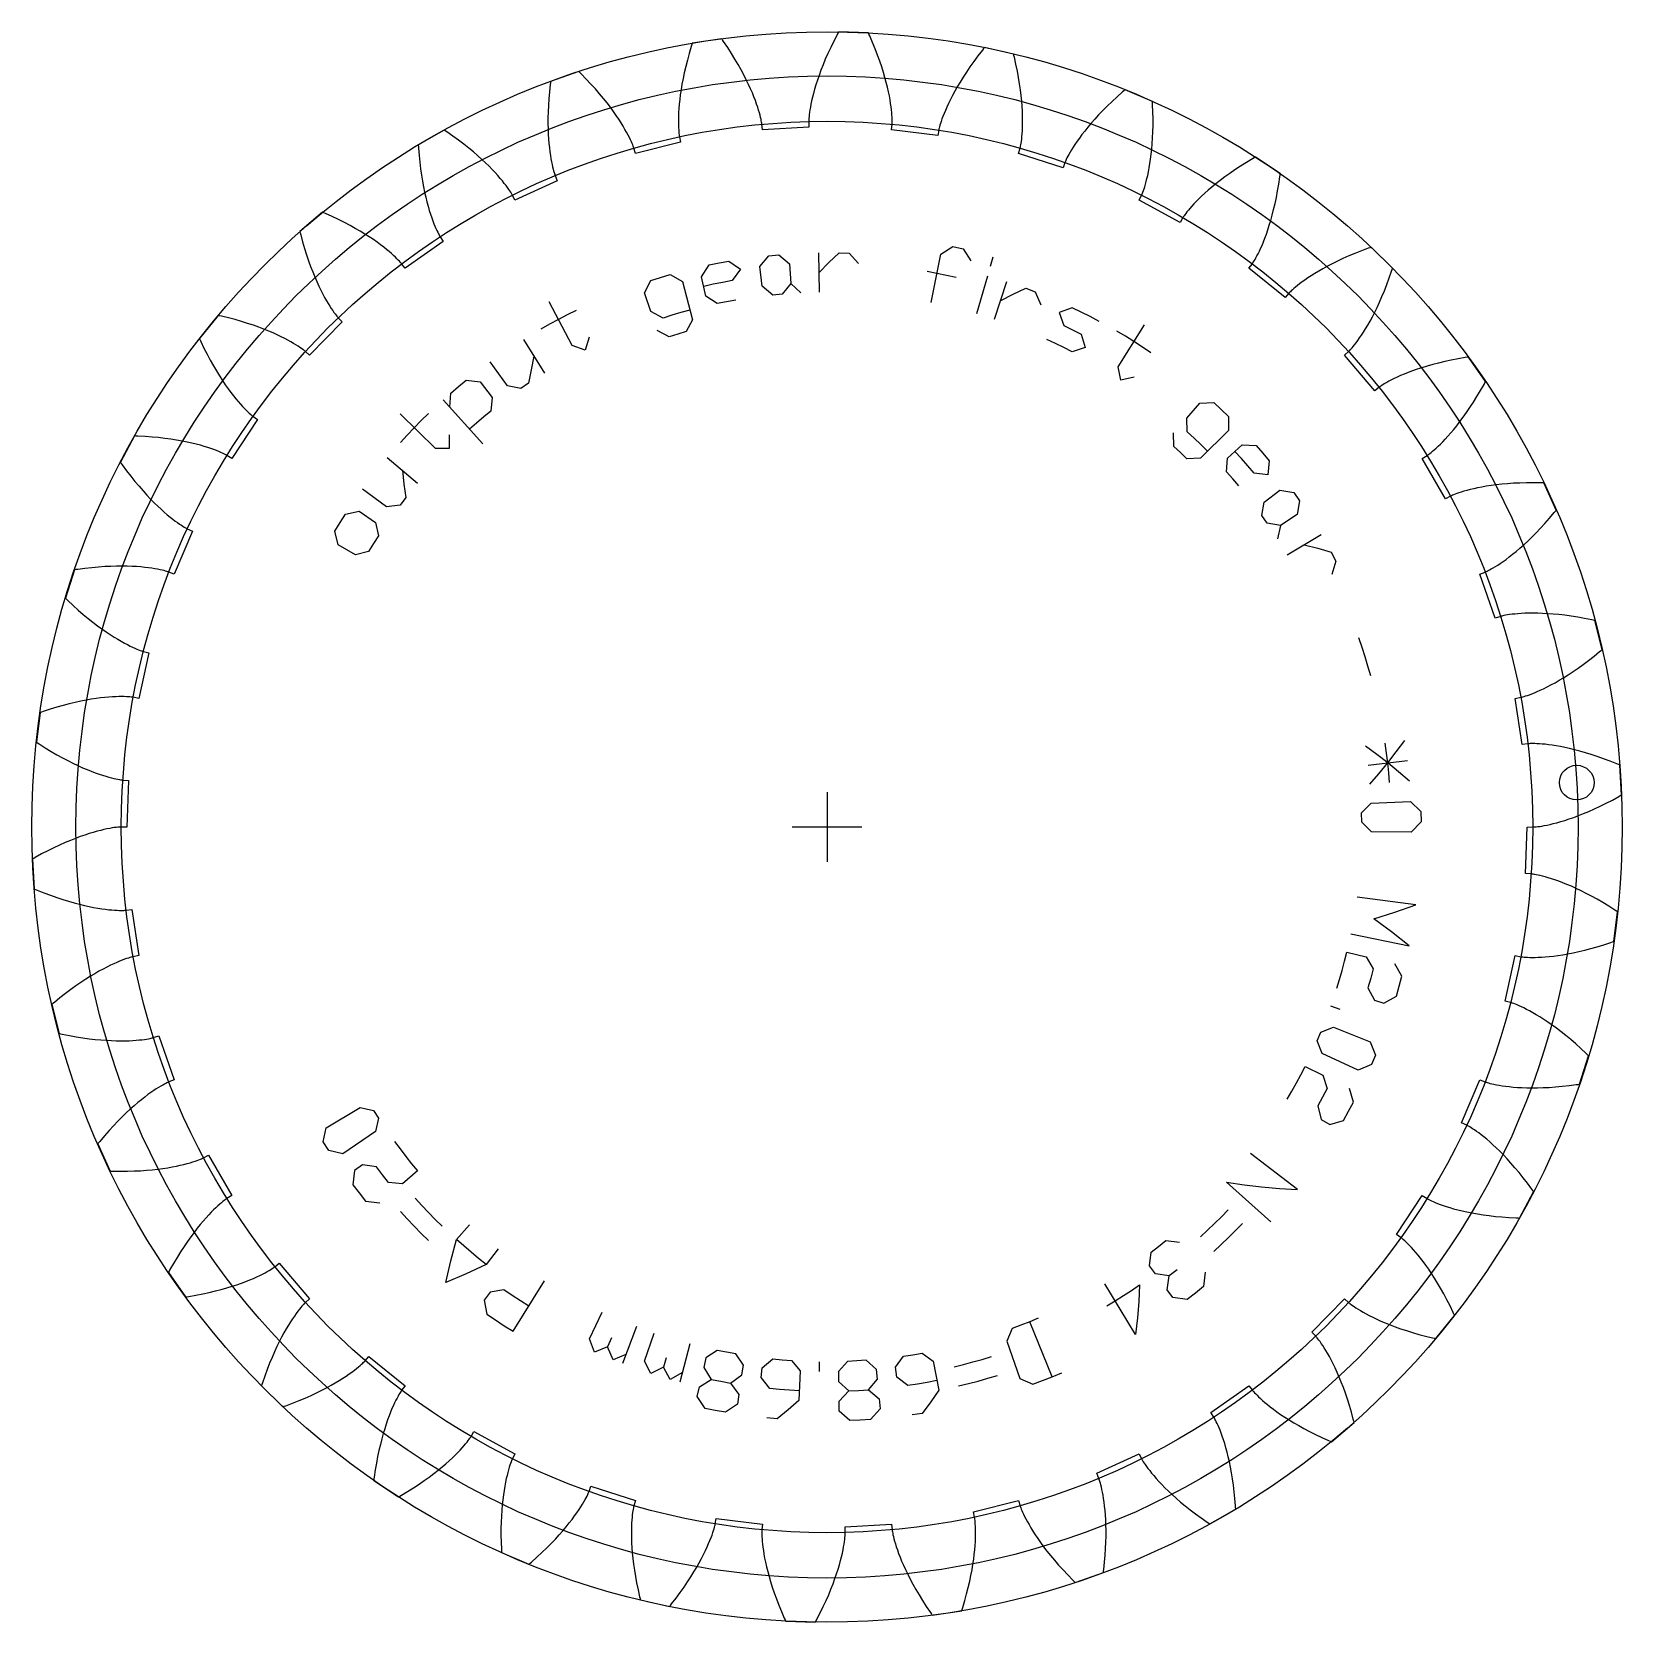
# Model space of a CAD drawing. Extents: x -36.4 to 36.4, y -36.4 to 36.4.
import ezdxf

# ---------------------------------------------------------------- set-up
doc = ezdxf.new("R2010")
doc.units = 0
for name, color, linetype in [('gear', 7, 'CONTINUOUS'), ('gear_guides', 5, 'CONTINUOUS'), ('gear_texts', 7, 'CONTINUOUS')]:
    doc.layers.add(name, color=color, linetype=linetype)

msp = doc.modelspace()

# ---------------------------------------------------------------- linework, layer by layer
at = {"layer": 'gear'}
msp.add_lwpolyline([(32.017, 0), (32.273959, 0.000057), (32.292318, 0.00059), (32.324251, 0.002155), (32.369718, 0.005311), (32.428662, 0.010613), (32.501006, 0.018616), (32.586661, 0.029871), (32.685517, 0.044928), (32.797448, 0.064333), (32.922313, 0.088628), (33.059951, 0.118351), (33.210186, 0.154036), (33.372828, 0.196211), (33.547666, 0.245399), (33.734475, 0.302118), (33.933016, 0.366877), (34.14303, 0.440182), (34.364246, 0.522528), (34.596375, 0.614404), (34.839114, 0.716291), (35.092144, 0.828662), (35.355131, 0.951979), (35.627729, 1.086696), (35.909574, 1.233258), (36.20029, 1.392098), (36.27431, 1.433776), (36.311517, 1.454915), (36.330169, 1.46556), (36.330439, 1.465881), (36.249856, 2.827994), (36.24955, 2.828281), (36.229773, 2.836652), (36.190333, 2.853257), (36.111916, 2.885917), (35.804499, 3.009371), (35.507339, 3.121679), (35.220758, 3.223315), (34.945065, 3.314763), (34.680551, 3.396516), (34.427492, 3.469072), (34.186149, 3.532937), (33.956767, 3.588626), (33.739575, 3.636656), (33.534783, 3.677555), (33.342589, 3.711851), (33.163171, 3.740082), (32.996691, 3.762786), (32.843296, 3.780508), (32.703114, 3.793795), (32.576256, 3.803198), (32.462817, 3.80927), (32.362876, 3.812566), (32.276491, 3.813643), (32.203707, 3.81306), (32.14455, 3.811376), (32.099028, 3.809149), (32.067133, 3.806938), (32.04884, 3.805302), (31.793666, 3.775061), (31.47185, 5.883108), (31.724423, 5.930381), (31.742372, 5.934277), (31.773473, 5.941684), (31.817586, 5.95314), (31.874552, 5.969183), (31.944194, 5.990343), (32.026323, 6.017146), (32.120729, 6.050111), (32.227188, 6.089753), (32.345462, 6.136578), (32.475295, 6.191086), (32.616416, 6.253769), (32.768538, 6.325111), (32.931361, 6.405588), (33.104568, 6.495667), (33.287828, 6.595806), (33.480797, 6.706452), (33.683115, 6.828044), (33.894409, 6.96101), (34.114293, 7.105765), (34.342367, 7.262717), (34.578217, 7.432258), (34.821419, 7.614771), (35.071535, 7.810626), (35.328114, 8.020181), (35.393215, 8.074751), (35.425904, 8.102366), (35.442283, 8.116257), (35.442489, 8.116622), (35.112991, 9.440736), (35.112637, 9.440962), (35.091658, 9.445556), (35.049839, 9.454631), (34.966756, 9.472326), (34.641889, 9.53719), (34.329152, 9.592983), (34.028775, 9.640229), (33.740973, 9.679462), (33.46594, 9.711218), (33.203858, 9.736039), (32.954889, 9.754471), (32.71918, 9.767062), (32.49686, 9.774366), (32.288041, 9.776938), (32.092817, 9.775335), (31.911267, 9.770116), (31.74345, 9.761843), (31.58941, 9.751077), (31.449173, 9.73838), (31.322748, 9.724312), (31.210125, 9.709437), (31.111279, 9.694312), (31.026168, 9.679499), (30.95473, 9.665551), (30.89689, 9.653025), (30.852552, 9.642471), (30.821606, 9.634438), (30.803925, 9.629468), (30.558653, 9.552854), (29.854963, 11.565874), (30.09455, 11.658752), (30.111477, 11.66588), (30.140688, 11.678876), (30.181945, 11.698243), (30.234992, 11.72448), (30.299561, 11.758076), (30.375366, 11.799514), (30.462107, 11.849265), (30.55947, 11.907794), (30.667126, 11.975554), (30.784733, 12.052991), (30.911932, 12.140537), (31.048355, 12.238617), (31.193618, 12.347642), (31.347324, 12.468014), (31.509063, 12.600122), (31.678415, 12.744343), (31.854946, 12.90104), (32.03821, 13.070567), (32.227752, 13.253261), (32.423102, 13.449449), (32.623784, 13.659441), (32.829308, 13.883534), (33.039177, 14.122013), (33.252882, 14.375146), (33.306847, 14.440749), (33.333905, 14.473901), (33.347452, 14.490565), (33.347588, 14.490961), (32.780394, 15.731985), (32.780006, 15.732141), (32.75854, 15.732803), (32.715765, 15.734039), (32.630845, 15.736166), (32.299591, 15.740232), (31.981927, 15.737609), (31.677983, 15.728857), (31.387872, 15.714538), (31.111687, 15.695217), (30.849507, 15.671457), (30.601391, 15.643827), (30.367381, 15.612893), (30.147504, 15.579221), (29.941768, 15.543379), (29.750163, 15.505931), (29.572663, 15.467441), (29.409223, 15.428473), (29.259785, 15.389585), (29.124269, 15.351336), (29.002581, 15.314277), (28.894609, 15.27896), (28.800225, 15.245931), (28.719285, 15.21573), (28.651627, 15.188894), (28.597073, 15.165953), (28.555429, 15.147432), (28.526487, 15.133848), (28.510019, 15.125714), (28.283001, 15.005336), (27.221402, 16.854779), (27.439843, 16.990099), (27.455172, 17.000216), (27.481498, 17.018358), (27.518493, 17.044976), (27.565817, 17.080514), (27.623113, 17.125403), (27.690013, 17.180064), (27.766135, 17.244906), (27.851086, 17.320329), (27.944458, 17.406717), (28.045833, 17.504445), (28.15478, 17.613874), (28.270858, 17.735352), (28.393614, 17.869213), (28.522584, 18.015778), (28.657295, 18.175356), (28.797263, 18.348239), (28.941995, 18.534706), (29.090989, 18.735021), (29.243733, 18.949433), (29.399707, 19.178176), (29.558386, 19.421467), (29.719234, 19.67951), (29.881709, 19.952492), (30.045262, 20.240583), (30.086254, 20.314985), (30.10676, 20.352544), (30.117014, 20.371414), (30.117075, 20.371828), (29.331501, 21.487499), (29.33109, 21.487582), (29.309868, 21.484288), (29.267595, 21.477643), (29.18373, 21.46413), (28.857369, 21.407259), (28.545596, 21.34631), (28.248436, 21.281858), (27.965895, 21.214475), (27.697963, 21.144733), (27.444613, 21.073203), (27.205798, 21.000452), (26.981457, 20.927045), (26.771512, 20.853545), (26.575864, 20.780509), (26.394403, 20.708491), (26.226997, 20.638041), (26.073501, 20.569705), (25.933752, 20.50402), (25.807572, 20.44152), (25.694765, 20.382733), (25.595122, 20.328177), (25.508414, 20.278367), (25.434401, 20.233808), (25.372826, 20.194997), (25.323417, 20.162422), (25.285885, 20.136564), (25.259932, 20.117894), (25.245239, 20.106873), (25.044206, 19.94683), (23.660849, 21.569713), (23.850705, 21.742868), (23.863914, 21.75563), (23.886458, 21.7783), (23.917933, 21.811263), (23.95792, 21.854891), (24.005992, 21.909544), (24.061709, 21.975567), (24.124621, 22.053293), (24.194266, 22.143041), (24.270174, 22.245116), (24.351866, 22.359807), (24.438851, 22.487392), (24.530631, 22.62813), (24.6267, 22.782268), (24.726543, 22.950037), (24.829638, 23.131651), (24.935455, 23.327309), (25.043459, 23.537196), (25.153108, 23.761477), (25.263853, 24.000305), (25.375141, 24.253813), (25.486413, 24.522119), (25.597107, 24.805324), (25.706655, 25.103512), (25.814487, 25.416751), (25.84111, 25.497418), (25.854365, 25.538106), (25.860977, 25.558538), (25.860961, 25.558957), (24.883759, 26.511283), (24.88334, 26.511289), (24.863085, 26.504151), (24.822752, 26.489852), (24.742798, 26.461159), (24.432444, 26.345287), (24.137179, 26.228088), (23.856921, 26.11013), (23.591573, 25.991978), (23.341018, 25.874191), (23.105125, 25.757326), (22.883745, 25.641932), (22.676712, 25.528552), (22.483847, 25.417726), (22.304951, 25.309983), (22.139813, 25.205848), (21.988202, 25.105838), (21.849877, 25.01046), (21.724577, 24.920214), (21.61203, 24.835593), (21.511946, 24.757079), (21.424023, 24.685143), (21.347945, 24.620249), (21.28338, 24.562848), (21.229985, 24.513383), (21.187402, 24.472284), (21.155261, 24.43997), (21.13318, 24.416849), (21.120763, 24.403315), (20.952561, 24.209058), (19.294553, 25.550118), (19.44936, 25.75521), (19.459999, 25.770181), (19.477994, 25.796608), (19.502875, 25.834793), (19.534165, 25.885026), (19.571377, 25.947582), (19.614013, 26.022718), (19.661571, 26.110681), (19.713539, 26.211698), (19.769399, 26.325983), (19.828625, 26.453733), (19.890685, 26.595128), (19.955042, 26.750335), (20.021152, 26.919501), (20.088468, 27.102759), (20.156436, 27.300224), (20.2245, 27.511995), (20.292099, 27.738154), (20.358669, 27.978764), (20.423644, 28.233875), (20.486455, 28.503515), (20.546531, 28.787699), (20.603301, 29.086422), (20.656192, 29.399663), (20.704631, 29.727382), (20.715977, 29.811568), (20.72153, 29.853998), (20.724276, 29.875298), (20.724183, 29.875707), (19.58863, 30.632257), (19.588217, 30.632185), (19.569618, 30.621448), (19.5326, 30.599981), (19.45928, 30.557084), (19.175501, 30.386158), (18.906799, 30.2167), (18.652988, 30.049253), (18.413868, 29.884355), (18.189223, 29.722535), (17.97882, 29.564314), (17.782413, 29.410206), (17.599739, 29.260715), (17.430522, 29.116337), (17.27447, 28.977557), (17.131278, 28.844851), (17.000626, 28.718685), (16.882181, 28.599513), (16.775598, 28.487781), (16.680515, 28.38392), (16.596563, 28.288352), (16.523355, 28.201485), (16.460497, 28.123717), (16.407579, 28.05543), (16.364182, 27.996996), (16.329876, 27.948772), (16.30422, 27.911102), (16.286763, 27.884317), (16.277044, 27.868733), (16.147401, 27.646876), (14.271205, 28.660443), (14.38569, 28.890489), (14.393397, 28.90716), (14.40623, 28.936444), (14.423671, 28.978551), (14.445198, 29.033678), (14.470281, 29.102006), (14.498385, 29.183698), (14.52897, 29.278901), (14.561492, 29.387748), (14.595401, 29.510351), (14.630144, 29.646808), (14.665167, 29.797199), (14.699909, 29.961589), (14.733809, 30.140022), (14.766305, 30.332529), (14.796831, 30.539121), (14.824823, 30.759793), (14.849715, 30.994522), (14.870939, 31.243268), (14.887931, 31.505974), (14.900127, 31.782565), (14.906962, 32.072949), (14.907875, 32.377017), (14.902307, 32.694643), (14.889703, 33.025683), (14.885387, 33.11052), (14.883049, 33.153248), (14.881834, 33.17469), (14.881667, 33.175075), (13.626434, 33.710086), (13.626041, 33.70994), (13.609732, 33.695967), (13.577289, 33.668064), (13.513099, 33.612425), (13.26556, 33.392265), (13.032571, 33.176318), (12.81385, 32.965085), (12.609101, 32.759057), (12.418015, 32.558713), (12.240268, 32.364525), (12.075522, 32.176951), (11.923428, 31.99644), (11.783621, 31.823426), (11.655727, 31.658334), (11.539358, 31.501576), (11.434113, 31.353551), (11.339583, 31.214645), (11.255345, 31.08523), (11.180966, 30.965667), (11.116004, 30.8563), (11.060005, 30.75746), (11.012506, 30.669465), (10.973037, 30.592617), (10.941116, 30.527204), (10.916255, 30.473498), (10.897958, 30.431755), (10.88572, 30.402219), (10.879031, 30.385114), (10.79236, 30.143212), (8.761868, 30.794772), (8.832133, 31.041937), (8.836645, 31.059741), (8.843879, 31.090883), (8.853286, 31.135478), (8.864317, 31.193623), (8.876417, 31.265396), (8.889032, 31.350861), (8.901603, 31.450064), (8.91357, 31.563033), (8.924374, 31.689779), (8.933452, 31.830297), (8.940243, 31.984563), (8.944187, 32.152537), (8.944723, 32.334162), (8.941293, 32.529362), (8.933338, 32.738045), (8.920305, 32.960103), (8.901642, 33.195409), (8.876798, 33.44382), (8.845229, 33.705175), (8.806393, 33.979298), (8.759753, 34.265993), (8.704779, 34.565052), (8.640942, 34.876246), (8.567724, 35.199333), (8.547893, 35.281933), (8.537743, 35.323504), (8.53261, 35.344358), (8.532375, 35.344705), (7.200206, 35.639958), (7.199847, 35.639742), (7.186383, 35.623011), (7.159619, 35.589621), (7.106746, 35.523135), (6.903876, 35.261239), (6.714534, 35.006157), (6.538351, 34.758331), (6.374946, 34.518188), (6.223927, 34.286144), (6.084888, 34.062601), (5.957414, 33.847949), (5.841078, 33.642563), (5.735444, 33.446806), (5.640063, 33.261025), (5.554479, 33.085553), (5.478226, 32.92071), (5.410829, 32.766799), (5.351805, 32.624109), (5.300663, 32.492915), (5.256903, 32.373473), (5.220019, 32.266026), (5.189498, 32.170802), (5.164821, 32.08801), (5.145464, 32.017845), (5.130895, 31.960485), (5.120579, 31.916091), (5.113977, 31.884809), (5.110544, 31.866766), (5.069799, 31.613058), (2.954156, 31.880421), (2.977808, 32.136289), (2.978972, 32.154619), (2.98036, 32.18656), (2.981413, 32.232125), (2.981572, 32.291306), (2.980278, 32.364081), (2.976974, 32.450408), (2.971102, 32.550232), (2.962108, 32.663476), (2.949438, 32.790049), (2.932541, 32.929843), (2.910871, 33.08273), (2.883882, 33.248569), (2.851036, 33.4272), (2.811796, 33.618446), (2.765631, 33.822115), (2.712017, 34.037997), (2.650434, 34.265867), (2.580368, 34.505483), (2.501312, 34.756587), (2.412767, 35.018906), (2.314242, 35.29215), (2.205251, 35.576015), (2.08532, 35.870181), (1.953982, 36.174313), (1.919311, 36.251862), (1.901695, 36.290861), (1.892817, 36.310416), (1.892522, 36.310714), (0.528784, 36.356155), (0.52847, 36.355877), (0.51831, 36.336956), (0.498137, 36.299217), (0.458381, 36.224147), (0.307089, 35.929433), (0.167842, 35.643903), (0.040197, 35.367923), (-0.076299, 35.101843), (-0.182109, 34.846), (-0.277705, 34.600716), (-0.363566, 34.366295), (-0.440182, 34.14303), (-0.508048, 33.931196), (-0.567668, 33.731052), (-0.619551, 33.542842), (-0.664216, 33.366794), (-0.702184, 33.203119), (-0.733984, 33.052014), (-0.760148, 32.913655), (-0.781216, 32.788206), (-0.797729, 32.675812), (-0.810233, 32.576601), (-0.819276, 32.490684), (-0.825411, 32.418157), (-0.829192, 32.359096), (-0.831175, 32.313563), (-0.831916, 32.2816), (-0.831975, 32.263234), (-0.825408, 32.006359), (-2.954156, 31.880421), (-2.977922, 32.136279), (-2.980146, 32.15451), (-2.984651, 32.186163), (-2.991989, 32.231145), (-3.002707, 32.289347), (-3.017351, 32.360645), (-3.036462, 32.444896), (-3.060576, 32.541941), (-3.090226, 32.651604), (-3.125938, 32.773694), (-3.168234, 32.908003), (-3.217628, 33.054305), (-3.27463, 33.212361), (-3.33974, 33.381915), (-3.413454, 33.562694), (-3.496256, 33.754412), (-3.588626, 33.956767), (-3.691031, 34.169441), (-3.803934, 34.392103), (-3.927784, 34.624405), (-4.063022, 34.865987), (-4.210078, 35.116475), (-4.369373, 35.37548), (-4.541315, 35.6426), (-4.726301, 35.91742), (-4.774631, 35.987278), (-4.799113, 36.022376), (-4.811433, 36.039966), (-4.811778, 36.040205), (-6.160645, 35.834286), (-6.160903, 35.833955), (-6.167413, 35.81349), (-6.180308, 35.772686), (-6.205593, 35.69159), (-6.300156, 35.374093), (-6.384566, 35.067839), (-6.459326, 34.773103), (-6.524947, 34.490148), (-6.581944, 34.219218), (-6.630841, 33.960545), (-6.672166, 33.714339), (-6.706452, 33.480797), (-6.734238, 33.260099), (-6.756066, 33.052408), (-6.772483, 32.857869), (-6.784039, 32.676612), (-6.791285, 32.508747), (-6.794778, 32.354371), (-6.795074, 32.213561), (-6.792732, 32.086377), (-6.788311, 31.972862), (-6.782372, 31.873042), (-6.775474, 31.786927), (-6.768178, 31.714507), (-6.761042, 31.655758), (-6.754624, 31.610635), (-6.74948, 31.57908), (-6.746163, 31.561016), (-6.692507, 31.309721), (-8.761868, 30.794772), (-8.832243, 31.041906), (-8.837779, 31.059418), (-8.848024, 31.089704), (-8.863502, 31.132572), (-8.884732, 31.187814), (-8.912228, 31.255207), (-8.946494, 31.334512), (-8.98803, 31.425473), (-9.037325, 31.527821), (-9.094863, 31.64127), (-9.161118, 31.76552), (-9.236555, 31.900255), (-9.321628, 32.045146), (-9.416786, 32.199848), (-9.522462, 32.364005), (-9.639083, 32.537244), (-9.767062, 32.71918), (-9.906803, 32.909416), (-10.058697, 33.107541), (-10.223123, 33.31313), (-10.400449, 33.525749), (-10.591029, 33.744951), (-10.795203, 33.970275), (-11.013301, 34.201252), (-11.245635, 34.437402), (-11.305979, 34.49719), (-11.336493, 34.527191), (-11.351836, 34.542219), (-11.352218, 34.54239), (-12.640282, 34.092123), (-12.640474, 34.091751), (-12.643113, 34.070438), (-12.64829, 34.02796), (-12.658244, 33.943598), (-12.692857, 33.614132), (-12.719555, 33.297581), (-12.738885, 32.994127), (-12.751395, 32.703931), (-12.757639, 32.427142), (-12.758172, 32.163888), (-12.753553, 31.914281), (-12.744343, 31.678415), (-12.731102, 31.45637), (-12.714396, 31.248204), (-12.694786, 31.053961), (-12.672839, 30.873666), (-12.649117, 30.707329), (-12.624184, 30.554939), (-12.598601, 30.416472), (-12.572929, 30.291884), (-12.547725, 30.181114), (-12.523545, 30.084086), (-12.500941, 30.000704), (-12.480462, 29.930858), (-12.462653, 29.87442), (-12.448053, 29.831245), (-12.437198, 29.801173), (-12.430618, 29.784025), (-12.3317, 29.546869), (-14.271205, 28.660443), (-14.385793, 28.890438), (-14.394452, 28.906635), (-14.410088, 28.934523), (-14.433179, 28.973816), (-14.464199, 29.024217), (-14.503609, 29.08541), (-14.551864, 29.157068), (-14.609407, 29.238849), (-14.676669, 29.330396), (-14.754074, 29.431341), (-14.842032, 29.541301), (-14.940941, 29.65988), (-15.05119, 29.786671), (-15.173154, 29.921255), (-15.307194, 30.063198), (-15.453662, 30.212059), (-15.612893, 30.367381), (-15.78521, 30.528701), (-15.970923, 30.695541), (-16.170327, 30.867417), (-16.383702, 31.043832), (-16.611315, 31.224282), (-16.853416, 31.408253), (-17.110242, 31.595222), (-17.382013, 31.78466), (-17.452315, 31.832342), (-17.487822, 31.856225), (-17.505665, 31.868177), (-17.506073, 31.868276), (-18.689468, 31.188995), (-18.689588, 31.188593), (-18.688266, 31.167158), (-18.68555, 31.124452), (-18.679833, 31.039697), (-18.653317, 30.709481), (-18.621395, 30.393414), (-18.584636, 30.091575), (-18.54361, 29.804022), (-18.498888, 29.530798), (-18.451039, 29.271929), (-18.400634, 29.02742), (-18.348239, 28.797263), (-18.294424, 28.581431), (-18.239751, 28.37988), (-18.184784, 28.192547), (-18.130081, 28.019355), (-18.076199, 27.860209), (-18.023689, 27.714996), (-17.973098, 27.583587), (-17.92497, 27.465837), (-17.879841, 27.361585), (-17.838244, 27.270652), (-17.800704, 27.192843), (-17.767739, 27.12795), (-17.739862, 27.075745), (-17.717578, 27.035988), (-17.701382, 27.008422), (-17.691763, 26.992776), (-17.550952, 26.777833), (-19.294553, 25.550118), (-19.449451, 25.755141), (-19.46094, 25.769471), (-19.481433, 25.794011), (-19.511351, 25.828392), (-19.551104, 25.872235), (-19.601088, 25.925145), (-19.661688, 25.986716), (-19.733278, 26.05653), (-19.816217, 26.134159), (-19.910853, 26.219162), (-20.017518, 26.311088), (-20.136532, 26.409473), (-20.268201, 26.513848), (-20.412818, 26.623729), (-20.570658, 26.738626), (-20.741985, 26.858038), (-20.927045, 26.981457), (-21.126071, 27.108367), (-21.339279, 27.238242), (-21.566869, 27.370551), (-21.809028, 27.504755), (-22.065922, 27.640308), (-22.337706, 27.776661), (-22.624514, 27.913255), (-22.926467, 28.049529), (-23.004334, 28.083481), (-23.043625, 28.100434), (-23.06336, 28.108903), (-23.063779, 28.108926), (-24.102207, 27.223762), (-24.102251, 27.223345), (-24.097013, 27.202518), (-24.086496, 27.161038), (-24.065303, 27.078777), (-23.978561, 26.759055), (-23.889106, 26.454236), (-23.79751, 26.164291), (-23.704345, 25.889173), (-23.610179, 25.628819), (-23.515578, 25.383149), (-23.421102, 25.152066), (-23.327309, 24.935455), (-23.234751, 24.733187), (-23.143974, 24.545113), (-23.05552, 24.37107), (-22.969925, 24.210879), (-22.887717, 24.064343), (-22.809418, 23.931251), (-22.735543, 23.811376), (-22.666597, 23.704475), (-22.603081, 23.61029), (-22.545483, 23.528548), (-22.494285, 23.458963), (-22.449957, 23.401231), (-22.412963, 23.355038), (-22.383752, 23.320053), (-22.362767, 23.295932), (-22.350437, 23.282319), (-22.172528, 23.096911), (-23.660849, 21.569713), (-23.850782, 21.742783), (-23.864708, 21.754758), (-23.889362, 21.775115), (-23.925088, 21.803413), (-23.97222, 21.839205), (-24.031075, 21.882029), (-24.101957, 21.931417), (-24.185157, 21.986888), (-24.280948, 22.047955), (-24.389591, 22.114122), (-24.511331, 22.184882), (-24.646397, 22.259724), (-24.795004, 22.338127), (-24.957348, 22.419564), (-25.133613, 22.503501), (-25.323965, 22.589399), (-25.528552, 22.676712), (-25.747509, 22.76489), (-25.980951, 22.853377), (-26.228978, 22.941613), (-26.491673, 23.029036), (-26.769101, 23.115077), (-27.061312, 23.199168), (-27.368336, 23.280735), (-27.690188, 23.359205), (-27.772967, 23.378271), (-27.814705, 23.387715), (-27.83566, 23.392415), (-27.836076, 23.392359), (-28.694174, 22.331457), (-28.694141, 22.331039), (-28.685165, 22.311529), (-28.667206, 22.272687), (-28.631257, 22.195722), (-28.487244, 21.897383), (-28.343301, 21.614191), (-28.199988, 21.346013), (-28.057856, 21.092698), (-27.917454, 20.85408), (-27.779322, 20.629976), (-27.643993, 20.420188), (-27.511995, 20.2245), (-27.383846, 20.042683), (-27.260056, 19.874492), (-27.141129, 19.719666), (-27.027556, 19.57793), (-26.919822, 19.448995), (-26.8184, 19.332557), (-26.723756, 19.228297), (-26.636341, 19.135885), (-26.5566, 19.054974), (-26.484963, 18.985208), (-26.42185, 18.926215), (-26.367669, 18.877612), (-26.322816, 18.839003), (-26.287675, 18.809981), (-26.262615, 18.790127), (-26.247993, 18.779012), (-26.039045, 18.629451), (-27.221402, 16.854779), (-27.439903, 16.990001), (-27.455792, 16.999214), (-27.483767, 17.014693), (-27.524085, 17.035946), (-27.576991, 17.062467), (-27.642713, 17.093748), (-27.721463, 17.12927), (-27.813438, 17.168509), (-27.91882, 17.210935), (-28.037771, 17.256011), (-28.17044, 17.303197), (-28.316959, 17.351946), (-28.477442, 17.401708), (-28.651986, 17.451928), (-28.840673, 17.502047), (-29.043568, 17.551505), (-29.260715, 17.599739), (-29.492146, 17.646182), (-29.737873, 17.690268), (-29.99789, 17.731427), (-30.272176, 17.76909), (-30.560691, 17.802689), (-30.863378, 17.831655), (-31.180162, 17.855418), (-31.510952, 17.873412), (-31.595826, 17.876942), (-31.638588, 17.878556), (-31.66005, 17.879325), (-31.660449, 17.879195), (-32.308996, 16.678681), (-32.308887, 16.678276), (-32.296479, 16.660747), (-32.271688, 16.625867), (-32.222209, 16.556818), (-32.025828, 16.290021), (-31.8323, 16.0381), (-31.642149, 15.800822), (-31.455891, 15.577937), (-31.274034, 15.369181), (-31.097074, 15.174275), (-30.925501, 14.992925), (-30.759793, 14.824823), (-30.600417, 14.66965), (-30.44783, 14.527068), (-30.302478, 14.396732), (-30.164796, 14.278278), (-30.035204, 14.171335), (-29.914114, 14.075515), (-29.801923, 13.990422), (-29.699017, 13.915645), (-29.605766, 13.850765), (-29.522529, 13.79535), (-29.44965, 13.748958), (-29.387461, 13.711138), (-29.336278, 13.681428), (-29.296402, 13.659357), (-29.268121, 13.644446), (-29.251706, 13.636207), (-29.018833, 13.527587), (-29.854963, 11.565874), (-30.094591, 11.658645), (-30.111903, 11.664781), (-30.142245, 11.674857), (-30.185782, 11.688339), (-30.24266, 11.704687), (-30.313011, 11.723359), (-30.396947, 11.743806), (-30.494567, 11.765476), (-30.60595, 11.787816), (-30.731158, 11.810268), (-30.870239, 11.832273), (-31.023221, 11.853269), (-31.190114, 11.872695), (-31.370915, 11.889987), (-31.565599, 11.904582), (-31.774126, 11.915916), (-31.99644, 11.923428), (-32.232464, 11.926555), (-32.482107, 11.924737), (-32.74526, 11.917418), (-33.021797, 11.90404), (-33.311573, 11.884053), (-33.614428, 11.856906), (-33.930185, 11.822056), (-34.258649, 11.778961), (-34.342726, 11.766836), (-34.385057, 11.760565), (-34.406295, 11.757377), (-34.406663, 11.757175), (-34.823573, 10.457932), (-34.823392, 10.457554), (-34.807974, 10.442604), (-34.777196, 10.412873), (-34.715872, 10.354091), (-34.473811, 10.127922), (-34.237288, 9.915851), (-34.006775, 9.717554), (-33.782733, 9.532689), (-33.565613, 9.360903), (-33.355853, 9.201832), (-33.153879, 9.055096), (-32.960103, 8.920305), (-32.774928, 8.797059), (-32.59874, 8.684943), (-32.431914, 8.583534), (-32.274809, 8.492397), (-32.127773, 8.411087), (-31.991138, 8.339149), (-31.865222, 8.276119), (-31.750327, 8.221525), (-31.646743, 8.174884), (-31.55474, 8.135707), (-31.474579, 8.103497), (-31.406499, 8.077748), (-31.350728, 8.057949), (-31.307475, 8.043581), (-31.276936, 8.034121), (-31.259286, 8.029038), (-31.01042, 7.965057), (-31.47185, 5.883108), (-31.724444, 5.930268), (-31.742588, 5.933118), (-31.774265, 5.937447), (-31.819538, 5.9427), (-31.878452, 5.948319), (-31.951036, 5.953745), (-32.0373, 5.958421), (-32.13724, 5.961785), (-32.250831, 5.963278), (-32.378033, 5.96234), (-32.518789, 5.958414), (-32.673024, 5.950943), (-32.840645, 5.939371), (-33.021545, 5.923147), (-33.215596, 5.90172), (-33.422655, 5.874545), (-33.642563, 5.841078), (-33.875144, 5.800783), (-34.120202, 5.753124), (-34.37753, 5.697575), (-34.646899, 5.633612), (-34.928069, 5.560719), (-35.220779, 5.478385), (-35.524756, 5.386108), (-35.839709, 5.283391), (-35.920127, 5.256023), (-35.960584, 5.242081), (-35.980875, 5.235045), (-35.981199, 5.234779), (-36.152276, 3.881051), (-36.152028, 3.880713), (-36.134125, 3.86885), (-36.098408, 3.845281), (-36.027327, 3.798768), (-35.74783, 3.620928), (-35.476366, 3.45593), (-35.213341, 3.303365), (-34.959145, 3.162816), (-34.714156, 3.033851), (-34.478738, 2.916031), (-34.25324, 2.808906), (-34.037997, 2.712017), (-33.833328, 2.624895), (-33.639539, 2.547063), (-33.456919, 2.478035), (-33.285743, 2.417317), (-33.12627, 2.364409), (-32.978743, 2.318802), (-32.843389, 2.279983), (-32.720419, 2.24743), (-32.610028, 2.220618), (-32.512393, 2.199013), (-32.427678, 2.182081), (-32.356026, 2.16928), (-32.297566, 2.160066), (-32.25241, 2.15389), (-32.220652, 2.150203), (-32.202369, 2.14845), (-31.945984, 2.131287), (-32.017, 0), (-32.273959, -0.000057), (-32.292318, -0.00059), (-32.324251, -0.002155), (-32.369718, -0.005311), (-32.428662, -0.010613), (-32.501006, -0.018616), (-32.586661, -0.029871), (-32.685517, -0.044928), (-32.797448, -0.064333), (-32.922313, -0.088628), (-33.059951, -0.118351), (-33.210186, -0.154036), (-33.372828, -0.196211), (-33.547666, -0.245399), (-33.734475, -0.302118), (-33.933016, -0.366877), (-34.14303, -0.440182), (-34.364246, -0.522528), (-34.596375, -0.614404), (-34.839114, -0.716291), (-35.092144, -0.828662), (-35.355131, -0.951979), (-35.627729, -1.086696), (-35.909574, -1.233258), (-36.20029, -1.392098), (-36.27431, -1.433776), (-36.311517, -1.454915), (-36.330169, -1.46556), (-36.330439, -1.465881), (-36.249856, -2.827994), (-36.24955, -2.828281), (-36.229773, -2.836652), (-36.190333, -2.853257), (-36.111916, -2.885917), (-35.804499, -3.009371), (-35.507339, -3.121679), (-35.220758, -3.223315), (-34.945065, -3.314763), (-34.680551, -3.396516), (-34.427492, -3.469072), (-34.186149, -3.532937), (-33.956767, -3.588626), (-33.739575, -3.636656), (-33.534783, -3.677555), (-33.342589, -3.711851), (-33.163171, -3.740082), (-32.996691, -3.762786), (-32.843296, -3.780508), (-32.703114, -3.793795), (-32.576256, -3.803198), (-32.462817, -3.80927), (-32.362876, -3.812566), (-32.276491, -3.813643), (-32.203707, -3.81306), (-32.14455, -3.811376), (-32.099028, -3.809149), (-32.067133, -3.806938), (-32.04884, -3.805302), (-31.793666, -3.775061), (-31.47185, -5.883108), (-31.724423, -5.930381), (-31.742372, -5.934277), (-31.773473, -5.941684), (-31.817586, -5.95314), (-31.874552, -5.969183), (-31.944194, -5.990343), (-32.026323, -6.017146), (-32.120729, -6.050111), (-32.227188, -6.089753), (-32.345462, -6.136578), (-32.475295, -6.191086), (-32.616416, -6.253769), (-32.768538, -6.325111), (-32.931361, -6.405588), (-33.104568, -6.495667), (-33.287828, -6.595806), (-33.480797, -6.706452), (-33.683115, -6.828044), (-33.894409, -6.96101), (-34.114293, -7.105765), (-34.342367, -7.262717), (-34.578217, -7.432258), (-34.821419, -7.614771), (-35.071535, -7.810626), (-35.328114, -8.020181), (-35.393215, -8.074751), (-35.425904, -8.102366), (-35.442283, -8.116257), (-35.442489, -8.116622), (-35.112991, -9.440736), (-35.112637, -9.440962), (-35.091658, -9.445556), (-35.049839, -9.454631), (-34.966756, -9.472326), (-34.641889, -9.53719), (-34.329152, -9.592983), (-34.028775, -9.640229), (-33.740973, -9.679462), (-33.46594, -9.711218), (-33.203858, -9.736039), (-32.954889, -9.754471), (-32.71918, -9.767062), (-32.49686, -9.774366), (-32.288041, -9.776938), (-32.092817, -9.775335), (-31.911267, -9.770116), (-31.74345, -9.761843), (-31.58941, -9.751077), (-31.449173, -9.73838), (-31.322748, -9.724312), (-31.210125, -9.709437), (-31.111279, -9.694312), (-31.026168, -9.679499), (-30.95473, -9.665551), (-30.89689, -9.653025), (-30.852552, -9.642471), (-30.821606, -9.634438), (-30.803925, -9.629468), (-30.558653, -9.552854), (-29.854963, -11.565874), (-30.09455, -11.658752), (-30.111477, -11.66588), (-30.140688, -11.678876), (-30.181945, -11.698243), (-30.234992, -11.72448), (-30.299561, -11.758076), (-30.375366, -11.799514), (-30.462107, -11.849265), (-30.55947, -11.907794), (-30.667126, -11.975554), (-30.784733, -12.052991), (-30.911932, -12.140537), (-31.048355, -12.238617), (-31.193618, -12.347642), (-31.347324, -12.468014), (-31.509063, -12.600122), (-31.678415, -12.744343), (-31.854946, -12.90104), (-32.03821, -13.070567), (-32.227752, -13.253261), (-32.423102, -13.449449), (-32.623784, -13.659441), (-32.829308, -13.883534), (-33.039177, -14.122013), (-33.252882, -14.375146), (-33.306847, -14.440749), (-33.333905, -14.473901), (-33.347452, -14.490565), (-33.347588, -14.490961), (-32.780394, -15.731985), (-32.780006, -15.732141), (-32.75854, -15.732803), (-32.715765, -15.734039), (-32.630845, -15.736166), (-32.299591, -15.740232), (-31.981927, -15.737609), (-31.677983, -15.728857), (-31.387872, -15.714538), (-31.111687, -15.695217), (-30.849507, -15.671457), (-30.601391, -15.643827), (-30.367381, -15.612893), (-30.147504, -15.579221), (-29.941768, -15.543379), (-29.750163, -15.505931), (-29.572663, -15.467441), (-29.409223, -15.428473), (-29.259785, -15.389585), (-29.124269, -15.351336), (-29.002581, -15.314277), (-28.894609, -15.27896), (-28.800225, -15.245931), (-28.719285, -15.21573), (-28.651627, -15.188894), (-28.597073, -15.165953), (-28.555429, -15.147432), (-28.526487, -15.133848), (-28.510019, -15.125714), (-28.283001, -15.005336), (-27.221402, -16.854779), (-27.439843, -16.990099), (-27.455172, -17.000216), (-27.481498, -17.018358), (-27.518493, -17.044976), (-27.565817, -17.080514), (-27.623113, -17.125403), (-27.690013, -17.180064), (-27.766135, -17.244906), (-27.851086, -17.320329), (-27.944458, -17.406717), (-28.045833, -17.504445), (-28.15478, -17.613874), (-28.270858, -17.735352), (-28.393614, -17.869213), (-28.522584, -18.015778), (-28.657295, -18.175356), (-28.797263, -18.348239), (-28.941995, -18.534706), (-29.090989, -18.735021), (-29.243733, -18.949433), (-29.399707, -19.178176), (-29.558386, -19.421467), (-29.719234, -19.67951), (-29.881709, -19.952492), (-30.045262, -20.240583), (-30.086254, -20.314985), (-30.10676, -20.352544), (-30.117014, -20.371414), (-30.117075, -20.371828), (-29.331501, -21.487499), (-29.33109, -21.487582), (-29.309868, -21.484288), (-29.267595, -21.477643), (-29.18373, -21.46413), (-28.857369, -21.407259), (-28.545596, -21.34631), (-28.248436, -21.281858), (-27.965895, -21.214475), (-27.697963, -21.144733), (-27.444613, -21.073203), (-27.205798, -21.000452), (-26.981457, -20.927045), (-26.771512, -20.853545), (-26.575864, -20.780509), (-26.394403, -20.708491), (-26.226997, -20.638041), (-26.073501, -20.569705), (-25.933752, -20.50402), (-25.807572, -20.44152), (-25.694765, -20.382733), (-25.595122, -20.328177), (-25.508414, -20.278367), (-25.434401, -20.233808), (-25.372826, -20.194997), (-25.323417, -20.162422), (-25.285885, -20.136564), (-25.259932, -20.117894), (-25.245239, -20.106873), (-25.044206, -19.94683), (-23.660849, -21.569713), (-23.850705, -21.742868), (-23.863914, -21.75563), (-23.886458, -21.7783), (-23.917933, -21.811263), (-23.95792, -21.854891), (-24.005992, -21.909544), (-24.061709, -21.975567), (-24.124621, -22.053293), (-24.194266, -22.143041), (-24.270174, -22.245116), (-24.351866, -22.359807), (-24.438851, -22.487392), (-24.530631, -22.62813), (-24.6267, -22.782268), (-24.726543, -22.950037), (-24.829638, -23.131651), (-24.935455, -23.327309), (-25.043459, -23.537196), (-25.153108, -23.761477), (-25.263853, -24.000305), (-25.375141, -24.253813), (-25.486413, -24.522119), (-25.597107, -24.805324), (-25.706655, -25.103512), (-25.814487, -25.416751), (-25.84111, -25.497418), (-25.854365, -25.538106), (-25.860977, -25.558538), (-25.860961, -25.558957), (-24.883759, -26.511283), (-24.88334, -26.511289), (-24.863085, -26.504151), (-24.822752, -26.489852), (-24.742798, -26.461159), (-24.432444, -26.345287), (-24.137179, -26.228088), (-23.856921, -26.11013), (-23.591573, -25.991978), (-23.341018, -25.874191), (-23.105125, -25.757326), (-22.883745, -25.641932), (-22.676712, -25.528552), (-22.483847, -25.417726), (-22.304951, -25.309983), (-22.139813, -25.205848), (-21.988202, -25.105838), (-21.849877, -25.01046), (-21.724577, -24.920214), (-21.61203, -24.835593), (-21.511946, -24.757079), (-21.424023, -24.685143), (-21.347945, -24.620249), (-21.28338, -24.562848), (-21.229985, -24.513383), (-21.187402, -24.472284), (-21.155261, -24.43997), (-21.13318, -24.416849), (-21.120763, -24.403315), (-20.952561, -24.209058), (-19.294553, -25.550118), (-19.44936, -25.75521), (-19.459999, -25.770181), (-19.477994, -25.796608), (-19.502875, -25.834793), (-19.534165, -25.885026), (-19.571377, -25.947582), (-19.614013, -26.022718), (-19.661571, -26.110681), (-19.713539, -26.211698), (-19.769399, -26.325983), (-19.828625, -26.453733), (-19.890685, -26.595128), (-19.955042, -26.750335), (-20.021152, -26.919501), (-20.088468, -27.102759), (-20.156436, -27.300224), (-20.2245, -27.511995), (-20.292099, -27.738154), (-20.358669, -27.978764), (-20.423644, -28.233875), (-20.486455, -28.503515), (-20.546531, -28.787699), (-20.603301, -29.086422), (-20.656192, -29.399663), (-20.704631, -29.727382), (-20.715977, -29.811568), (-20.72153, -29.853998), (-20.724276, -29.875298), (-20.724183, -29.875707), (-19.58863, -30.632257), (-19.588217, -30.632185), (-19.569618, -30.621448), (-19.5326, -30.599981), (-19.45928, -30.557084), (-19.175501, -30.386158), (-18.906799, -30.2167), (-18.652988, -30.049253), (-18.413868, -29.884355), (-18.189223, -29.722535), (-17.97882, -29.564314), (-17.782413, -29.410206), (-17.599739, -29.260715), (-17.430522, -29.116337), (-17.27447, -28.977557), (-17.131278, -28.844851), (-17.000626, -28.718685), (-16.882181, -28.599513), (-16.775598, -28.487781), (-16.680515, -28.38392), (-16.596563, -28.288352), (-16.523355, -28.201485), (-16.460497, -28.123717), (-16.407579, -28.05543), (-16.364182, -27.996996), (-16.329876, -27.948772), (-16.30422, -27.911102), (-16.286763, -27.884317), (-16.277044, -27.868733), (-16.147401, -27.646876), (-14.271205, -28.660443), (-14.38569, -28.890489), (-14.393397, -28.90716), (-14.40623, -28.936444), (-14.423671, -28.978551), (-14.445198, -29.033678), (-14.470281, -29.102006), (-14.498385, -29.183698), (-14.52897, -29.278901), (-14.561492, -29.387748), (-14.595401, -29.510351), (-14.630144, -29.646808), (-14.665167, -29.797199), (-14.699909, -29.961589), (-14.733809, -30.140022), (-14.766305, -30.332529), (-14.796831, -30.539121), (-14.824823, -30.759793), (-14.849715, -30.994522), (-14.870939, -31.243268), (-14.887931, -31.505974), (-14.900127, -31.782565), (-14.906962, -32.072949), (-14.907875, -32.377017), (-14.902307, -32.694643), (-14.889703, -33.025683), (-14.885387, -33.11052), (-14.883049, -33.153248), (-14.881834, -33.17469), (-14.881667, -33.175075), (-13.626434, -33.710086), (-13.626041, -33.70994), (-13.609732, -33.695967), (-13.577289, -33.668064), (-13.513099, -33.612425), (-13.26556, -33.392265), (-13.032571, -33.176318), (-12.81385, -32.965085), (-12.609101, -32.759057), (-12.418015, -32.558713), (-12.240268, -32.364525), (-12.075522, -32.176951), (-11.923428, -31.99644), (-11.783621, -31.823426), (-11.655727, -31.658334), (-11.539358, -31.501576), (-11.434113, -31.353551), (-11.339583, -31.214645), (-11.255345, -31.08523), (-11.180966, -30.965667), (-11.116004, -30.8563), (-11.060005, -30.75746), (-11.012506, -30.669465), (-10.973037, -30.592617), (-10.941116, -30.527204), (-10.916255, -30.473498), (-10.897958, -30.431755), (-10.88572, -30.402219), (-10.879031, -30.385114), (-10.79236, -30.143212), (-8.761868, -30.794772), (-8.832133, -31.041937), (-8.836645, -31.059741), (-8.843879, -31.090883), (-8.853286, -31.135478), (-8.864317, -31.193623), (-8.876417, -31.265396), (-8.889032, -31.350861), (-8.901603, -31.450064), (-8.91357, -31.563033), (-8.924374, -31.689779), (-8.933452, -31.830297), (-8.940243, -31.984563), (-8.944187, -32.152537), (-8.944723, -32.334162), (-8.941293, -32.529362), (-8.933338, -32.738045), (-8.920305, -32.960103), (-8.901642, -33.195409), (-8.876798, -33.44382), (-8.845229, -33.705175), (-8.806393, -33.979298), (-8.759753, -34.265993), (-8.704779, -34.565052), (-8.640942, -34.876246), (-8.567724, -35.199333), (-8.547893, -35.281933), (-8.537743, -35.323504), (-8.53261, -35.344358), (-8.532375, -35.344705), (-7.200206, -35.639958), (-7.199847, -35.639742), (-7.186383, -35.623011), (-7.159619, -35.589621), (-7.106746, -35.523135), (-6.903876, -35.261239), (-6.714534, -35.006157), (-6.538351, -34.758331), (-6.374946, -34.518188), (-6.223927, -34.286144), (-6.084888, -34.062601), (-5.957414, -33.847949), (-5.841078, -33.642563), (-5.735444, -33.446806), (-5.640063, -33.261025), (-5.554479, -33.085553), (-5.478226, -32.92071), (-5.410829, -32.766799), (-5.351805, -32.624109), (-5.300663, -32.492915), (-5.256903, -32.373473), (-5.220019, -32.266026), (-5.189498, -32.170802), (-5.164821, -32.08801), (-5.145464, -32.017845), (-5.130895, -31.960485), (-5.120579, -31.916091), (-5.113977, -31.884809), (-5.110544, -31.866766), (-5.069799, -31.613058), (-2.954156, -31.880421), (-2.977808, -32.136289), (-2.978972, -32.154619), (-2.98036, -32.18656), (-2.981413, -32.232125), (-2.981572, -32.291306), (-2.980278, -32.364081), (-2.976974, -32.450408), (-2.971102, -32.550232), (-2.962108, -32.663476), (-2.949438, -32.790049), (-2.932541, -32.929843), (-2.910871, -33.08273), (-2.883882, -33.248569), (-2.851036, -33.4272), (-2.811796, -33.618446), (-2.765631, -33.822115), (-2.712017, -34.037997), (-2.650434, -34.265867), (-2.580368, -34.505483), (-2.501312, -34.756587), (-2.412767, -35.018906), (-2.314242, -35.29215), (-2.205251, -35.576015), (-2.08532, -35.870181), (-1.953982, -36.174313), (-1.919311, -36.251862), (-1.901695, -36.290861), (-1.892817, -36.310416), (-1.892522, -36.310714), (-0.528784, -36.356155), (-0.52847, -36.355877), (-0.51831, -36.336956), (-0.498137, -36.299217), (-0.458381, -36.224147), (-0.307089, -35.929433), (-0.167842, -35.643903), (-0.040197, -35.367923), (0.076299, -35.101843), (0.182109, -34.846), (0.277705, -34.600716), (0.363566, -34.366295), (0.440182, -34.14303), (0.508048, -33.931196), (0.567668, -33.731052), (0.619551, -33.542842), (0.664216, -33.366794), (0.702184, -33.203119), (0.733984, -33.052014), (0.760148, -32.913655), (0.781216, -32.788206), (0.797729, -32.675812), (0.810233, -32.576601), (0.819276, -32.490684), (0.825411, -32.418157), (0.829192, -32.359096), (0.831175, -32.313563), (0.831916, -32.2816), (0.831975, -32.263234), (0.825408, -32.006359), (2.954156, -31.880421), (2.977922, -32.136279), (2.980146, -32.15451), (2.984651, -32.186163), (2.991989, -32.231145), (3.002707, -32.289347), (3.017351, -32.360645), (3.036462, -32.444896), (3.060576, -32.541941), (3.090226, -32.651604), (3.125938, -32.773694), (3.168234, -32.908003), (3.217628, -33.054305), (3.27463, -33.212361), (3.33974, -33.381915), (3.413454, -33.562694), (3.496256, -33.754412), (3.588626, -33.956767), (3.691031, -34.169441), (3.803934, -34.392103), (3.927784, -34.624405), (4.063022, -34.865987), (4.210078, -35.116475), (4.369373, -35.37548), (4.541315, -35.6426), (4.726301, -35.91742), (4.774631, -35.987278), (4.799113, -36.022376), (4.811433, -36.039966), (4.811778, -36.040205), (6.160645, -35.834286), (6.160903, -35.833955), (6.167413, -35.81349), (6.180308, -35.772686), (6.205593, -35.69159), (6.300156, -35.374093), (6.384566, -35.067839), (6.459326, -34.773103), (6.524947, -34.490148), (6.581944, -34.219218), (6.630841, -33.960545), (6.672166, -33.714339), (6.706452, -33.480797), (6.734238, -33.260099), (6.756066, -33.052408), (6.772483, -32.857869), (6.784039, -32.676612), (6.791285, -32.508747), (6.794778, -32.354371), (6.795074, -32.213561), (6.792732, -32.086377), (6.788311, -31.972862), (6.782372, -31.873042), (6.775474, -31.786927), (6.768178, -31.714507), (6.761042, -31.655758), (6.754624, -31.610635), (6.74948, -31.57908), (6.746163, -31.561016), (6.692507, -31.309721), (8.761868, -30.794772), (8.832243, -31.041906), (8.837779, -31.059418), (8.848024, -31.089704), (8.863502, -31.132572), (8.884732, -31.187814), (8.912228, -31.255207), (8.946494, -31.334512), (8.98803, -31.425473), (9.037325, -31.527821), (9.094863, -31.64127), (9.161118, -31.76552), (9.236555, -31.900255), (9.321628, -32.045146), (9.416786, -32.199848), (9.522462, -32.364005), (9.639083, -32.537244), (9.767062, -32.71918), (9.906803, -32.909416), (10.058697, -33.107541), (10.223123, -33.31313), (10.400449, -33.525749), (10.591029, -33.744951), (10.795203, -33.970275), (11.013301, -34.201252), (11.245635, -34.437402), (11.305979, -34.49719), (11.336493, -34.527191), (11.351836, -34.542219), (11.352218, -34.54239), (12.640282, -34.092123), (12.640474, -34.091751), (12.643113, -34.070438), (12.64829, -34.02796), (12.658244, -33.943598), (12.692857, -33.614132), (12.719555, -33.297581), (12.738885, -32.994127), (12.751395, -32.703931), (12.757639, -32.427142), (12.758172, -32.163888), (12.753553, -31.914281), (12.744343, -31.678415), (12.731102, -31.45637), (12.714396, -31.248204), (12.694786, -31.053961), (12.672839, -30.873666), (12.649117, -30.707329), (12.624184, -30.554939), (12.598601, -30.416472), (12.572929, -30.291884), (12.547725, -30.181114), (12.523545, -30.084086), (12.500941, -30.000704), (12.480462, -29.930858), (12.462653, -29.87442), (12.448053, -29.831245), (12.437198, -29.801173), (12.430618, -29.784025), (12.3317, -29.546869), (14.271205, -28.660443), (14.385793, -28.890438), (14.394452, -28.906635), (14.410088, -28.934523), (14.433179, -28.973816), (14.464199, -29.024217), (14.503609, -29.08541), (14.551864, -29.157068), (14.609407, -29.238849), (14.676669, -29.330396), (14.754074, -29.431341), (14.842032, -29.541301), (14.940941, -29.65988), (15.05119, -29.786671), (15.173154, -29.921255), (15.307194, -30.063198), (15.453662, -30.212059), (15.612893, -30.367381), (15.78521, -30.528701), (15.970923, -30.695541), (16.170327, -30.867417), (16.383702, -31.043832), (16.611315, -31.224282), (16.853416, -31.408253), (17.110242, -31.595222), (17.382013, -31.78466), (17.452315, -31.832342), (17.487822, -31.856225), (17.505665, -31.868177), (17.506073, -31.868276), (18.689468, -31.188995), (18.689588, -31.188593), (18.688266, -31.167158), (18.68555, -31.124452), (18.679833, -31.039697), (18.653317, -30.709481), (18.621395, -30.393414), (18.584636, -30.091575), (18.54361, -29.804022), (18.498888, -29.530798), (18.451039, -29.271929), (18.400634, -29.02742), (18.348239, -28.797263), (18.294424, -28.581431), (18.239751, -28.37988), (18.184784, -28.192547), (18.130081, -28.019355), (18.076199, -27.860209), (18.023689, -27.714996), (17.973098, -27.583587), (17.92497, -27.465837), (17.879841, -27.361585), (17.838244, -27.270652), (17.800704, -27.192843), (17.767739, -27.12795), (17.739862, -27.075745), (17.717578, -27.035988), (17.701382, -27.008422), (17.691763, -26.992776), (17.550952, -26.777833), (19.294553, -25.550118), (19.449451, -25.755141), (19.46094, -25.769471), (19.481433, -25.794011), (19.511351, -25.828392), (19.551104, -25.872235), (19.601088, -25.925145), (19.661688, -25.986716), (19.733278, -26.05653), (19.816217, -26.134159), (19.910853, -26.219162), (20.017518, -26.311088), (20.136532, -26.409473), (20.268201, -26.513848), (20.412818, -26.623729), (20.570658, -26.738626), (20.741985, -26.858038), (20.927045, -26.981457), (21.126071, -27.108367), (21.339279, -27.238242), (21.566869, -27.370551), (21.809028, -27.504755), (22.065922, -27.640308), (22.337706, -27.776661), (22.624514, -27.913255), (22.926467, -28.049529), (23.004334, -28.083481), (23.043625, -28.100434), (23.06336, -28.108903), (23.063779, -28.108926), (24.102207, -27.223762), (24.102251, -27.223345), (24.097013, -27.202518), (24.086496, -27.161038), (24.065303, -27.078777), (23.978561, -26.759055), (23.889106, -26.454236), (23.79751, -26.164291), (23.704345, -25.889173), (23.610179, -25.628819), (23.515578, -25.383149), (23.421102, -25.152066), (23.327309, -24.935455), (23.234751, -24.733187), (23.143974, -24.545113), (23.05552, -24.37107), (22.969925, -24.210879), (22.887717, -24.064343), (22.809418, -23.931251), (22.735543, -23.811376), (22.666597, -23.704475), (22.603081, -23.61029), (22.545483, -23.528548), (22.494285, -23.458963), (22.449957, -23.401231), (22.412963, -23.355038), (22.383752, -23.320053), (22.362767, -23.295932), (22.350437, -23.282319), (22.172528, -23.096911), (23.660849, -21.569713), (23.850782, -21.742783), (23.864708, -21.754758), (23.889362, -21.775115), (23.925088, -21.803413), (23.97222, -21.839205), (24.031075, -21.882029), (24.101957, -21.931417), (24.185157, -21.986888), (24.280948, -22.047955), (24.389591, -22.114122), (24.511331, -22.184882), (24.646397, -22.259724), (24.795004, -22.338127), (24.957348, -22.419564), (25.133613, -22.503501), (25.323965, -22.589399), (25.528552, -22.676712), (25.747509, -22.76489), (25.980951, -22.853377), (26.228978, -22.941613), (26.491673, -23.029036), (26.769101, -23.115077), (27.061312, -23.199168), (27.368336, -23.280735), (27.690188, -23.359205), (27.772967, -23.378271), (27.814705, -23.387715), (27.83566, -23.392415), (27.836076, -23.392359), (28.694174, -22.331457), (28.694141, -22.331039), (28.685165, -22.311529), (28.667206, -22.272687), (28.631257, -22.195722), (28.487244, -21.897383), (28.343301, -21.614191), (28.199988, -21.346013), (28.057856, -21.092698), (27.917454, -20.85408), (27.779322, -20.629976), (27.643993, -20.420188), (27.511995, -20.2245), (27.383846, -20.042683), (27.260056, -19.874492), (27.141129, -19.719666), (27.027556, -19.57793), (26.919822, -19.448995), (26.8184, -19.332557), (26.723756, -19.228297), (26.636341, -19.135885), (26.5566, -19.054974), (26.484963, -18.985208), (26.42185, -18.926215), (26.367669, -18.877612), (26.322816, -18.839003), (26.287675, -18.809981), (26.262615, -18.790127), (26.247993, -18.779012), (26.039045, -18.629451), (27.221402, -16.854779), (27.439903, -16.990001), (27.455792, -16.999214), (27.483767, -17.014693), (27.524085, -17.035946), (27.576991, -17.062467), (27.642713, -17.093748), (27.721463, -17.12927), (27.813438, -17.168509), (27.91882, -17.210935), (28.037771, -17.256011), (28.17044, -17.303197), (28.316959, -17.351946), (28.477442, -17.401708), (28.651986, -17.451928), (28.840673, -17.502047), (29.043568, -17.551505), (29.260715, -17.599739), (29.492146, -17.646182), (29.737873, -17.690268), (29.99789, -17.731427), (30.272176, -17.76909), (30.560691, -17.802689), (30.863378, -17.831655), (31.180162, -17.855418), (31.510952, -17.873412), (31.595826, -17.876942), (31.638588, -17.878556), (31.66005, -17.879325), (31.660449, -17.879195), (32.308996, -16.678681), (32.308887, -16.678276), (32.296479, -16.660747), (32.271688, -16.625867), (32.222209, -16.556818), (32.025828, -16.290021), (31.8323, -16.0381), (31.642149, -15.800822), (31.455891, -15.577937), (31.274034, -15.369181), (31.097074, -15.174275), (30.925501, -14.992925), (30.759793, -14.824823), (30.600417, -14.66965), (30.44783, -14.527068), (30.302478, -14.396732), (30.164796, -14.278278), (30.035204, -14.171335), (29.914114, -14.075515), (29.801923, -13.990422), (29.699017, -13.915645), (29.605766, -13.850765), (29.522529, -13.79535), (29.44965, -13.748958), (29.387461, -13.711138), (29.336278, -13.681428), (29.296402, -13.659357), (29.268121, -13.644446), (29.251706, -13.636207), (29.018833, -13.527587), (29.854963, -11.565874), (30.094591, -11.658645), (30.111903, -11.664781), (30.142245, -11.674857), (30.185782, -11.688339), (30.24266, -11.704687), (30.313011, -11.723359), (30.396947, -11.743806), (30.494567, -11.765476), (30.60595, -11.787816), (30.731158, -11.810268), (30.870239, -11.832273), (31.023221, -11.853269), (31.190114, -11.872695), (31.370915, -11.889987), (31.565599, -11.904582), (31.774126, -11.915916), (31.99644, -11.923428), (32.232464, -11.926555), (32.482107, -11.924737), (32.74526, -11.917418), (33.021797, -11.90404), (33.311573, -11.884053), (33.614428, -11.856906), (33.930185, -11.822056), (34.258649, -11.778961), (34.342726, -11.766836), (34.385057, -11.760565), (34.406295, -11.757377), (34.406663, -11.757175), (34.823573, -10.457932), (34.823392, -10.457554), (34.807974, -10.442604), (34.777196, -10.412873), (34.715872, -10.354091), (34.473811, -10.127922), (34.237288, -9.915851), (34.006775, -9.717554), (33.782733, -9.532689), (33.565613, -9.360903), (33.355853, -9.201832), (33.153879, -9.055096), (32.960103, -8.920305), (32.774928, -8.797059), (32.59874, -8.684943), (32.431914, -8.583534), (32.274809, -8.492397), (32.127773, -8.411087), (31.991138, -8.339149), (31.865222, -8.276119), (31.750327, -8.221525), (31.646743, -8.174884), (31.55474, -8.135707), (31.474579, -8.103497), (31.406499, -8.077748), (31.350728, -8.057949), (31.307475, -8.043581), (31.276936, -8.034121), (31.259286, -8.029038), (31.01042, -7.965057), (31.47185, -5.883108), (31.724444, -5.930268), (31.742588, -5.933118), (31.774265, -5.937447), (31.819538, -5.9427), (31.878452, -5.948319), (31.951036, -5.953745), (32.0373, -5.958421), (32.13724, -5.961785), (32.250831, -5.963278), (32.378033, -5.96234), (32.518789, -5.958414), (32.673024, -5.950943), (32.840645, -5.939371), (33.021545, -5.923147), (33.215596, -5.90172), (33.422655, -5.874545), (33.642563, -5.841078), (33.875144, -5.800783), (34.120202, -5.753124), (34.37753, -5.697575), (34.646899, -5.633612), (34.928069, -5.560719), (35.220779, -5.478385), (35.524756, -5.386108), (35.839709, -5.283391), (35.920127, -5.256023), (35.960584, -5.242081), (35.980875, -5.235045), (35.981199, -5.234779), (36.152276, -3.881051), (36.152028, -3.880713), (36.134125, -3.86885), (36.098408, -3.845281), (36.027327, -3.798768), (35.74783, -3.620928), (35.476366, -3.45593), (35.213341, -3.303365), (34.959145, -3.162816), (34.714156, -3.033851), (34.478738, -2.916031), (34.25324, -2.808906), (34.037997, -2.712017), (33.833328, -2.624895), (33.639539, -2.547063), (33.456919, -2.478035), (33.285743, -2.417317), (33.12627, -2.364409), (32.978743, -2.318802), (32.843389, -2.279983), (32.720419, -2.24743), (32.610028, -2.220618), (32.512393, -2.199013), (32.427678, -2.182081), (32.356026, -2.16928), (32.297566, -2.160066), (32.25241, -2.15389), (32.220652, -2.150203), (32.202369, -2.14845), (31.945984, -2.131287)], close=True, dxfattribs=at)
at = {"layer": 'gear_guides'}
for p, q in [((0, 1.6), (0, -1.6)), ((1.6, 0), (-1.6, 0))]:
    msp.add_line(p, q, dxfattribs=at)
for centre, radius in [((0, 0), 36.36), ((0, 0), 34.34), ((0, 0), 32.269045), ((34.280063, 2.02802), 0.79285)]:
    msp.add_circle(centre, radius, dxfattribs=at)
at = {"layer": 'gear_texts'}
for points in [[(-0.342527, 24.448341), (-0.367851, 26.255821)], [(-0.355189, 25.352081), (0.090383, 25.806325), (0.551753, 26.252601), (1.011372, 26.238914), (1.44537, 25.765976)], [(4.764853, 23.98197), (5.205189, 26.198222), (5.758957, 26.544698), (6.222892, 26.439784), (6.573698, 25.888748)], [(-4.17553, 24.091568), (-4.596752, 24.014757), (-5.016564, 23.930583), (-5.535288, 24.279679), (-5.736189, 25.160897), (-5.387442, 25.699785), (-4.936593, 25.790183), (-4.48423, 25.872672), (-3.961126, 25.500668), (-4.32988, 24.98212), (-4.766672, 24.90247), (-5.202003, 24.815184), (-5.635738, 24.720288)], [(-1.655908, 24.847539), (-2.052812, 24.364414), (-2.479137, 24.324732), (-2.958388, 24.726305), (-3.065761, 25.623733), (-2.662421, 26.123074), (-2.204577, 26.16569), (-1.716008, 25.749367), (-1.655908, 24.847539), (-1.198405, 24.421354)], [(7.476192, 25.642686), (7.602682, 26.076538)], [(-6.266258, 23.634143), (-6.679149, 23.520792), (-7.089992, 23.400229), (-7.498661, 23.27249), (-8.051137, 23.565259), (-8.343348, 24.420547), (-8.053042, 24.993039), (-7.61416, 25.130222), (-7.172943, 25.259698), (-6.613709, 24.944608), (-6.150441, 23.197321), (-6.432252, 22.651339), (-6.827909, 22.535232), (-7.221471, 22.412215), (-7.758925, 22.70997)], [(5.91229, 25.1201), (5.471511, 25.219777), (5.029055, 25.311721), (4.585056, 25.395902)], [(6.843739, 23.47343), (7.349701, 25.208835)], [(7.661492, 23.219394), (8.227911, 24.936017)], [(-10.872163, 22.403979), (-11.058418, 21.807111), (-11.649997, 22.009539), (-12.707073, 24.006601)], [(7.944701, 24.077705), (8.5142, 24.361506), (9.096029, 24.632615), (9.52597, 24.46956), (9.781697, 23.880808)], [(-11.464062, 23.623691), (-11.875973, 23.419324), (-12.284243, 23.207776), (-12.688745, 22.989111), (-13.089357, 22.763396)], [(12.446503, 23.12116), (12.039725, 23.335563), (11.629255, 23.54281), (11.21522, 23.742837), (10.611912, 23.523646), (10.829185, 22.925595), (11.22897, 22.732453), (11.625311, 22.53234), (11.803879, 21.927395), (11.210897, 21.729116), (10.828684, 21.922096), (10.443151, 22.108353), (10.054416, 22.287831)], [(14.802736, 21.688303), (14.420687, 21.944185), (14.034216, 22.193338), (13.643442, 22.435685), (13.248484, 22.671152)], [(14.038458, 20.568518), (13.427951, 20.433522), (13.309618, 21.047477), (14.517282, 22.957245)], [(-13.878417, 22.291098), (-12.923011, 20.756553)], [(-13.400714, 21.523825), (-13.530025, 20.906474), (-13.6419, 20.29131), (-13.995125, 20.049318), (-14.609175, 20.167157), (-15.404523, 21.265092)], [(-17.247748, 19.196088), (-17.20507, 19.836559), (-16.855078, 20.134791), (-16.499918, 20.426849), (-15.86193, 20.356173), (-15.306392, 19.643232), (-15.364045, 19.020642), (-15.694756, 18.748689), (-16.020653, 18.470987), (-16.341638, 18.187621)], [(-15.737564, 17.51531), (-17.549785, 19.532243)], [(17.394926, 17.182993), (17.091372, 17.484957), (16.782576, 17.781559), (16.468634, 18.072708), (16.44813, 18.697626), (17.045107, 19.376247), (17.68617, 19.408835), (18.023322, 19.09616), (18.354947, 18.77763), (18.359439, 18.135754), (17.073422, 16.865405), (16.459584, 16.83862), (16.162203, 17.124258), (15.859866, 17.404645), (15.851154, 18.019005)], [(-17.2821, 17.929619), (-17.274139, 17.304416), (-17.899328, 17.313471), (-19.523445, 18.88443)], [(-18.222967, 18.905739), (-18.551227, 18.583742), (-18.873798, 18.256046), (-19.190582, 17.922752), (-19.501481, 17.583962)], [(18.830882, 15.596043), (18.554897, 15.923395), (18.273221, 16.245864), (18.318369, 16.869486), (18.983225, 17.481755), (19.624171, 17.446931), (19.926671, 17.100621), (20.223061, 16.749068), (20.16021, 16.110261), (19.526972, 16.172556), (19.240784, 16.512008), (18.948696, 16.846397), (18.650797, 17.175621)], [(-20.105244, 16.890312), (-18.721176, 15.727563)], [(-19.41321, 16.308938), (-19.344762, 15.681913), (-19.260415, 15.062375), (-19.521215, 14.7228), (-20.141543, 14.644468), (-21.238083, 15.441738)], [(20.739054, 13.785277), (20.122565, 13.889604), (19.876262, 14.239836), (19.986565, 14.855283), (20.711967, 15.394448), (21.345726, 15.292595), (21.610238, 14.91647), (21.491767, 14.285607), (20.739054, 13.785277), (20.596585, 13.176471)], [(-20.641984, 13.930208), (-20.503784, 13.320418), (-20.733891, 12.959339), (-20.95764, 12.594286), (-21.566332, 12.451327), (-22.34907, 12.903242), (-22.507051, 13.525389), (-22.26676, 13.917431), (-22.019641, 14.305205), (-21.391175, 14.435798), (-20.641984, 13.930208)], [(21.045344, 12.447176), (22.601239, 13.367404)], [(21.823291, 12.90729), (22.438904, 12.746379), (23.055454, 12.567797), (23.271991, 12.162152), (23.07727, 11.550508)], [(24.861664, 6.91898), (24.736695, 7.353266), (24.604141, 7.785297), (24.464042, 8.214941), (24.316441, 8.642065)], [(26.627422, 2.102661), (26.1367, 2.525147), (25.639486, 2.931105), (25.136206, 3.32044), (24.627291, 3.693066)], [(24.825374, 1.960361), (25.23706, 2.43823), (25.639486, 2.931105), (26.032251, 3.438806), (26.414961, 3.961142)], [(25.726398, 2.031511), (25.68688, 2.481689), (25.639486, 2.931105), (25.584229, 3.379623), (25.521126, 3.827104)], [(24.741505, 2.828448), (26.537466, 3.033762)], [(24.9017, -0.218041), (24.449803, 0.214084), (24.442305, 0.642186), (24.878794, 1.089869), (26.68472, 1.168982), (27.152857, 0.713402), (27.161186, 0.237825), (26.709289, -0.233868), (24.9017, -0.218041)], [(23.956607, -4.890776), (26.613296, -5.433143), (25.815761, -4.801037), (25.004522, -4.198577), (25.968043, -3.894123), (26.928296, -3.557171), (24.240161, -3.202074)], [(23.311563, -7.376296), (23.437153, -6.966962), (23.555556, -6.555491), (23.666736, -6.14201), (23.770659, -5.726646), (24.649349, -5.938333), (24.979008, -6.482572), (24.861664, -6.91898), (24.736695, -7.353266), (25.035, -7.92163), (25.46586, -8.057964), (26.036237, -7.739569), (26.167771, -7.282468), (26.29128, -6.823134), (25.967383, -6.255864)], [(23.464798, -8.339391), (23.038977, -8.188054)], [(22.645659, -10.359359), (22.409402, -9.780459), (22.57723, -9.386554), (23.158395, -9.155925), (24.839439, -9.820544), (25.080952, -10.427484), (24.894513, -10.865072), (24.289484, -11.111334), (22.645659, -10.359359)], [(21.045344, -12.447176), (21.260077, -12.076748), (21.46829, -11.702616), (21.66992, -11.324895), (21.864905, -10.943702), (22.673148, -11.348239), (22.871473, -11.952838), (22.658663, -12.351502), (22.438904, -12.746379), (22.601239, -13.367404), (22.990212, -13.597461), (23.617732, -13.41601), (23.849035, -13.000388), (24.073026, -12.58078), (23.885512, -11.955045)], [(-21.344993, -12.827061), (-20.733891, -12.959339), (-20.503784, -13.320418), (-20.641984, -13.930208), (-22.140365, -14.941387), (-22.77757, -14.797598), (-23.033194, -14.396477), (-22.894404, -13.758164), (-21.344993, -12.827061)], [(-19.77603, -14.378712), (-19.521215, -14.7228), (-19.260415, -15.062375), (-18.993708, -15.39733), (-18.721176, -15.727563), (-19.41321, -16.308938), (-20.04687, -16.25108), (-20.328365, -15.897552), (-20.603627, -15.53915), (-21.238083, -15.441738), (-21.603597, -15.707495), (-21.686038, -16.355499), (-21.396316, -16.73273), (-21.100032, -17.104831), (-20.451261, -17.180999)], [(20.299646, -18.047464), (18.273221, -16.245864), (19.069312, -16.364855), (19.875016, -16.460812), (20.689769, -16.533437), (21.512997, -16.582447), (19.365448, -14.927093)], [(-18.830228, -16.978712), (-18.530031, -17.305841), (-18.224151, -17.627663), (-17.912683, -17.944079), (-17.595722, -18.254992)], [(-19.501481, -17.583962), (-19.190582, -17.922752), (-18.873798, -18.256046), (-18.551227, -18.583742), (-18.222967, -18.905739)], [(17.077402, -18.740771), (17.402949, -18.43886), (17.723159, -18.131293), (18.037935, -17.818167), (18.347179, -17.499577)], [(17.68617, -19.408835), (18.023322, -19.09616), (18.354947, -18.77763), (18.680944, -18.453342), (19.001212, -18.123395)], [(-15.028623, -19.286762), (-15.584161, -19.999703), (-16.499918, -20.426849), (-17.43524, -20.827842), (-17.20507, -19.836559), (-16.945711, -18.859932), (-16.341638, -18.187621)], [(-15.584161, -19.999703), (-15.931982, -19.723746), (-16.274917, -19.44174), (-16.612861, -19.153773), (-16.945711, -18.859932)], [(17.288202, -20.360719), (17.215443, -21.009881), (16.844904, -21.308115), (16.4692, -21.599816), (15.820772, -21.52078), (15.553099, -21.156668), (15.647176, -20.521708), (15.017753, -20.428443), (14.750079, -20.064331), (14.825152, -19.4436), (15.163351, -19.181019), (15.4969, -18.912556), (16.118199, -18.982779)], [(16.004128, -20.244567), (15.647176, -20.521708)], [(-13.639565, -21.907461), (-14.02109, -21.665263), (-14.398316, -21.416421), (-14.771126, -21.161012), (-15.404523, -21.265092), (-15.66964, -21.63107), (-15.547127, -22.272706), (-15.154731, -22.541533), (-14.757688, -22.803448), (-14.35612, -23.05837), (-12.923011, -20.756553)], [(12.792464, -21.890798), (13.173827, -21.663436), (13.551151, -21.429431), (13.924319, -21.188854), (14.293217, -20.941779), (14.255231, -21.692408), (14.195238, -22.447974), (14.113057, -23.207934), (12.704212, -20.891187)], [(-9.193346, -24.113419), (-9.782541, -24.368122), (-10.032068, -23.776716), (-10.62982, -24.010631), (-10.858485, -23.41085), (-10.288035, -22.180961)], [(9.662597, -22.460475), (9.267815, -22.62623), (8.870191, -22.785048), (8.469848, -22.936878), (8.216005, -23.508285), (8.812396, -25.214727), (9.409119, -25.480484), (9.853859, -25.311816), (10.295578, -25.135387), (10.734139, -24.951249)], [(-8.710374, -22.846621), (-9.354337, -24.535685)], [(-6.613709, -24.944608), (-7.172943, -25.259698), (-7.483118, -24.697724), (-8.053042, -24.993039), (-8.343348, -24.420547), (-7.905031, -23.137614)], [(10.295578, -25.135387), (9.267815, -22.62623)], [(-9.856389, -23.360346), (-10.032068, -23.776716)], [(-6.266258, -23.634143), (-6.729526, -25.381429)], [(-4.407055, -25.427396), (-3.89176, -25.054109), (-3.822394, -24.60755), (-4.17553, -24.091568), (-4.596752, -24.014757), (-5.016564, -23.930583), (-5.535288, -24.279679), (-5.635738, -24.720288), (-5.294722, -25.257484), (-4.851633, -25.346326), (-4.407055, -25.427396), (-4.030492, -25.947227), (-4.099858, -26.393787), (-4.63858, -26.763224), (-5.106513, -26.677895), (-5.572881, -26.584386), (-5.937089, -26.042115), (-5.836639, -25.601506), (-5.294722, -25.257484)], [(-7.352076, -24.265225), (-7.483118, -24.697724)], [(-1.264854, -25.775468), (-1.716008, -25.749367), (-2.166636, -25.715371), (-2.6166, -25.673488), (-3.012075, -25.175019), (-2.958388, -24.726305), (-2.479137, -24.324732), (-2.052812, -24.364414), (-1.625857, -24.396624), (-1.220554, -24.872725), (-1.287003, -26.226839), (-1.776108, -26.651196), (-2.28046, -27.066328), (-2.754063, -27.022245)], [(-0.348858, -24.900211), (-0.342527, -24.448341)], [(1.89633, -25.736716), (2.305614, -25.249521), (2.264519, -24.799479), (1.796706, -24.384637), (1.369437, -24.41236), (0.941748, -24.432597), (0.523266, -24.897157), (0.532762, -25.348971), (0.993966, -25.787335), (1.44537, -25.765976), (1.89633, -25.736716), (2.387804, -26.149605), (2.428899, -26.599648), (1.995954, -27.088794), (1.521302, -27.119591), (1.046184, -27.142072), (0.561249, -26.704415), (0.551753, -26.252601), (0.993966, -25.787335)], [(5.029055, -25.311721), (4.585056, -25.395902), (4.139651, -25.472296), (3.692977, -25.540879), (3.188342, -25.153303), (3.131514, -24.704976), (3.498966, -24.199089), (3.922175, -24.13411), (4.34418, -24.061729), (4.85292, -24.42522), (5.117122, -25.754971), (4.74564, -26.285352), (4.357128, -26.810483), (3.886987, -26.882669)], [(5.808756, -24.680205), (6.240035, -24.574705), (6.6694, -24.46167), (7.09672, -24.341133), (7.521864, -24.213132)], [(6.015824, -25.559995), (6.462477, -25.450734), (6.907148, -25.333669), (7.349701, -25.208835), (7.79, -25.076271)]]:
    msp.add_lwpolyline(points, dxfattribs=at)

doc.saveas('drawing.dxf')
